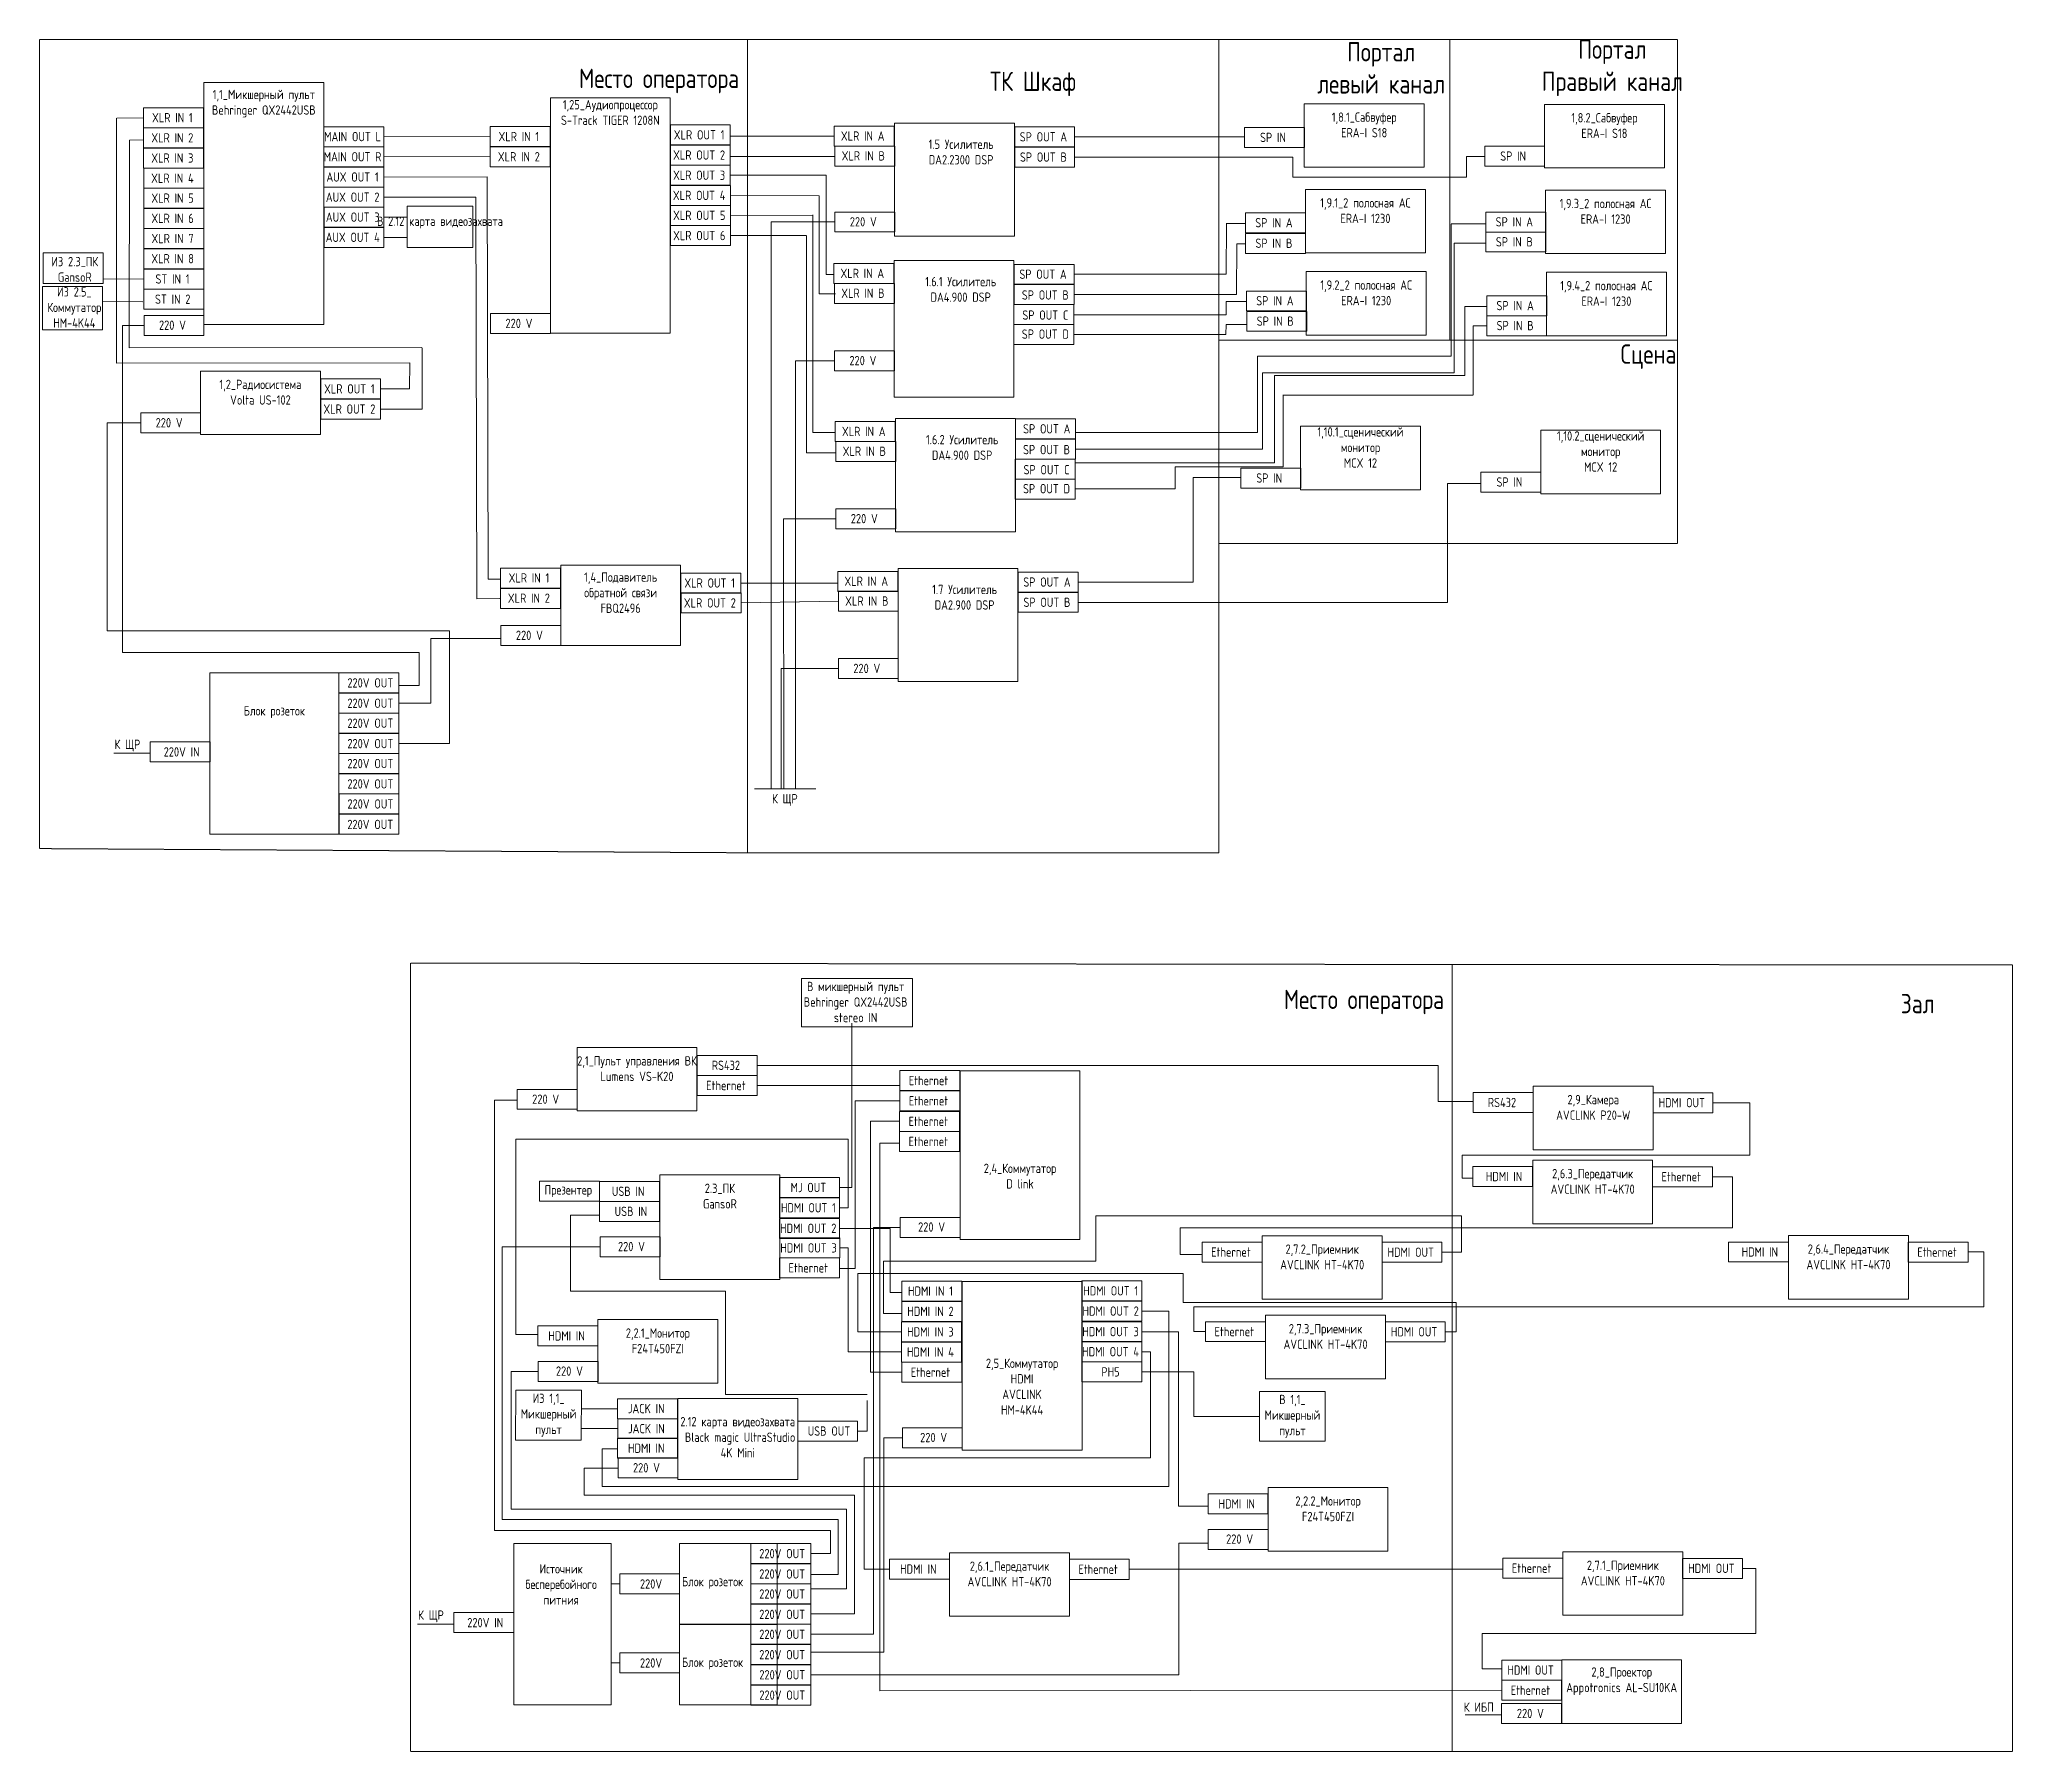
# Model space of a CAD drawing. Header units: millimetres. Extents: x -610846 to 2504857, y -1998781 to 277389.
# Drawn here: x 200629 to 247159, y 233582 to 273965 of the extents above; entities that cross this region are included whole.
import ezdxf

# ---------------------------------------------------------------- set-up
doc = ezdxf.new("R2010")
doc.units = ezdxf.units.MM
doc.linetypes.add('482 Границы районов', pattern=[5, 3, -1, 0, -1])
for name, color, linetype, lineweight in [('220 В', 7, 'Continuous', 30), ('АВТ', 7, 'Continuous', 30), ('Текст', 7, 'Continuous', 15)]:
    doc.layers.add(name, color=color, linetype=linetype, lineweight=lineweight)
doc.styles.add('GOST 2.304', font='GOST.TTF')

msp = doc.modelspace()

# ---------------------------------------------------------------- texts
at = {"layer": 'АВТ', "lineweight": 9, "char_height": 220, "attachment_point": 5, "style": 'GOST 2.304'}
for s, width, gutter_width, heights, insert in [('\\pxqc;1,1_Микшерный пульт Behringer QX2442USB', 3008.32, 375, [1124], (205920, 272451)), ('XLR IN 1', 1476.59, 469, [460], (203763, 272121)), ('\\pxqc;1,25_Аудиопроцессор S-Track TIGER 1208N', 3008.32, 375, [1124], (214091, 272243)), ('\\pxqc;1,8.1_Сабвуфер^JERA-I S18', 3008.32, 375, [1124], (231870, 271949)), ('\\pxqc;1,8.2_Сабвуфер^JERA-I S18', 3008.32, 375, [1124], (237534, 271934)), ('XLR IN 2', 1476.59, 469, [460], (203763, 271645)), ('MAIN OUT L', 1476.59, 469, [460], (208013, 271673)), ('XLR IN 1', 1476.59, 469, [460], (211934, 271675)), ('XLR OUT 1', 1476.59, 469, [460], (216185, 271715)), ('XLR IN A', 1476.59, 469, [460], (220043, 271688)), ('SP OUT A ', 1476.59, 469, [460], (224305, 271668)), ('SP IN', 1476.59, 469, [460], (229718, 271655)), ('XLR IN 3', 1476.59, 469, [460], (203763, 271169)), ('MAIN OUT R', 1476.59, 469, [460], (208013, 271197)), ('XLR IN 2', 1476.59, 469, [460], (211934, 271199)), ('XLR OUT 2', 1476.59, 469, [460], (216185, 271239)), ('XLR IN B', 1476.59, 469, [460], (220057, 271220)), ('\\pxqc;1.5 Усилитель^JDA2.2300 DSP', 3008.32, 375, [1124], (222363, 271310)), ('SP OUT B', 1476.59, 469, [460], (224305, 271191)), ('SP IN', 1476.59, 469, [460], (235382, 271214)), ('AUX OUT 1', 1476.59, 469, [460], (208013, 270721)), ('XLR OUT 3', 1476.59, 469, [460], (216185, 270763)), ('XLR IN 4', 1832.47, 469, [460], (203765, 270693)), ('AUX OUT 2', 1476.59, 469, [460], (208015, 270245)), ('XLR OUT 4', 1476.59, 469, [460], (216186, 270287)), ('XLR IN 5', 1476.59, 469, [460], (203767, 270223)), ('AUX OUT 3', 1476.59, 469, [460], (208017, 269774)), ('XLR OUT 5', 1476.59, 469, [460], (216188, 269817)), ('\\pxqc;1,9.1_2 полосная АС^JERA-I 1230', 3008.32, 375, [1124], (231899, 269927)), ('\\pxqc;1,9.3_2 полосная АС^JERA-I 1230', 3008.32, 375, [1124], (237563, 269912)), ('XLR IN 6', 1476.59, 469, [460], (203767, 269746)), ('\\pxqc;В 2.12 карта видеозахвата', 3008.32, 375, [1124], (210075, 269648)), ('XLR OUT 6', 1476.59, 469, [460], (216188, 269340)), ('220 V', 1476.59, 469, [460], (220057, 269664)), ('SP IN A', 1476.59, 469, [460], (229741, 269642)), ('SP IN A', 1476.59, 469, [460], (235411, 269663)), ('XLR IN 7', 1476.59, 469, [460], (203767, 269270)), ('AUX OUT 4', 1476.59, 469, [460], (208017, 269298)), ('SP IN B', 1476.59, 469, [460], (229741, 269159)), ('SP IN B', 1476.59, 469, [460], (235411, 269192)), ('\\pxqc;ИЗ 2.3_ПК^JGansoR', 3008.32, 375, [1124], (201462, 268542)), ('XLR IN 8', 1476.59, 469, [460], (203769, 268794)), ('XLR IN A', 1476.59, 469, [460], (220034, 268448)), ('SP OUT A ', 1476.59, 469, [460], (224296, 268428)), ('\\pxqc;ИЗ 2.5_^JКоммутатор^JHM-4K44', 3008.32, 375, [1124], (201451, 267645)), ('ST IN 1', 1476.59, 469, [460], (203767, 268316)), ('XLR IN B', 1476.59, 469, [460], (220048, 267980)), ('\\pxqc;1.6.1 Усилитель^JDA4.900 DSP', 3008.32, 375, [1124], (222354, 268070)), ('SP OUT B', 1476.59, 469, [460], (224350, 267938)), ('\\pxqc;1,9.2_2 полосная АС^JERA-I 1230', 3008.32, 375, [1124], (231917, 267989)), ('\\pxqc;1,9.4_2 полосная АС^JERA-I 1230', 3008.32, 375, [1124], (237581, 267975)), ('ST IN 2', 1476.59, 469, [460], (203771, 267839)), ('SP OUT C', 1476.59, 469, [460], (224350, 267464)), ('SP IN A', 1476.59, 469, [460], (229764, 267801)), ('SP IN A', 1476.59, 469, [460], (235430, 267687)), ('220 V', 1476.59, 469, [460], (203766, 267226)), ('220 V', 1476.59, 469, [460], (211937, 267268)), ('SP OUT D', 1476.59, 469, [460], (224350, 267015)), ('SP IN B', 1476.59, 469, [460], (229772, 267321)), ('SP IN B', 1476.59, 469, [460], (235429, 267216)), ('220 V', 1476.59, 469, [460], (220048, 266391)), ('\\pxqc;1,2_Радиосистема^JVolta US-102', 3008.32, 375, [1124], (205840, 265645)), ('XLR OUT 1', 1476.59, 469, [460], (207938, 265723)), ('XLR OUT 2', 1476.59, 469, [460], (207938, 265247)), ('220 V', 1476.59, 469, [460], (203687, 264925)), ('XLR IN A', 1476.59, 469, [460], (220068, 264720)), ('SP OUT A ', 1476.59, 469, [460], (224383, 264781)), ('\\pxqc;1,10.1_сценический ^Jмонитор ^JMCX 12', 3008.32, 375, [1124], (231782, 264342)), ('XLR IN B', 1476.59, 469, [460], (220081, 264252)), ('\\pxqc;1.6.2 Усилитель^JDA4.900 DSP', 3008.32, 375, [1124], (222387, 264342)), ('SP OUT B', 1476.59, 469, [460], (224378, 264291)), ('\\pxqc;1,10.2_сценический ^Jмонитор ^JMCX 12', 3008.32, 375, [1124], (237446, 264247)), ('SP OUT C', 1476.59, 469, [460], (224378, 263817)), ('SP OUT D', 1476.59, 469, [460], (224378, 263369)), ('SP IN', 1476.59, 469, [460], (229629, 263621)), ('SP IN', 1476.59, 469, [460], (235294, 263527)), ('220 V', 1476.59, 469, [460], (220081, 262663)), ('XLR IN 1', 1476.59, 469, [460], (212172, 261265)), ('\\pxqc;1,4_Подавитель ^Jобратной связи^JFBQ2496', 3008.32, 375, [1124], (214335, 260917)), ('XLR OUT 1', 1476.59, 469, [460], (216434, 261145)), ('XLR IN A', 1476.59, 469, [460], (220127, 261187)), ('\\pxqc;1.7 Усилитель^JDA2.900 DSP', 3008.32, 375, [1124], (222446, 260809)), ('SP OUT A ', 1476.59, 469, [460], (224388, 261166)), ('XLR IN 2', 1476.59, 469, [460], (212170, 260787)), ('XLR OUT 2', 1476.59, 469, [460], (216438, 260675)), ('XLR IN B', 1476.59, 469, [460], (220140, 260719)), ('SP OUT B', 1476.59, 469, [460], (224388, 260690)), ('220 V', 1476.59, 469, [460], (212183, 259911)), ('220 V', 1476.59, 469, [460], (220140, 259130)), ('220V OUT', 1476.59, 469, [460], (208431, 258789)), ('220V OUT', 1476.59, 469, [460], (208431, 258309)), ('\\pxqc;Блок розеток', 3008.32, 375, [1124], (206168, 258099)), ('220V OUT', 1476.59, 469, [460], (208431, 257838)), ('К ЩР', 1476.59, 469, [460], (202702, 257310)), ('220V OUT', 1476.59, 469, [460], (208431, 257357)), ('220V IN', 1476.59, 469, [460], (203981, 257161)), ('220V OUT', 1476.59, 469, [460], (208431, 256886)), ('220V OUT', 1476.59, 469, [460], (208431, 256406)), ('220V OUT', 1476.59, 469, [460], (208432, 255933)), ('К ЩР', 1476.59, 469, [460], (218207, 256027)), ('220V OUT', 1476.59, 469, [460], (208430, 255450)), ('\\pxqc;В микшерный пульт^JBehringer QX2442USB^Jstereo IN', 3008.32, 375, [1124], (219876, 251261)), ('\\pxqc;2,1_Пульт управления ВК^JLumens VS-K20', 3008.32, 375, [1124], (214720, 249690)), ('RS432', 1476.59, 469, [460], (216818, 249768)), ('Ethernet', 1476.59, 469, [460], (221594, 249409)), ('220 V', 1476.59, 469, [460], (212567, 248970)), ('Ethernet', 1476.59, 469, [460], (216818, 249292)), ('Ethernet', 1476.59, 469, [460], (221593, 248931)), ('RS432', 1476.59, 469, [460], (235119, 248891)), ('\\pxqc;2,9_Камера^JAVCLINK P20-W', 3008.32, 375, [1124], (237272, 248776)), ('HDMI OUT', 1476.59, 469, [460], (239359, 248887)), ('Ethernet', 1476.59, 469, [460], (221591, 248446)), ('Ethernet', 1476.59, 469, [460], (221591, 247972)), ('\\pxqc;2,4_Коммутатор^JD link', 3008.32, 375, [1124], (223753, 247155)), ('HDMI IN', 1476.59, 469, [460], (235167, 247145)), ('\\pxqc;2,6.3_Передатчик\\PAVCLINK HT-4K70', 3008.32, 375, [1144], (237258, 247030)), ('Ethernet', 1476.59, 469, [460], (239346, 247141)), ('Презентер', 1476.59, 469, [460], (213099, 246800)), ('USB IN', 1476.59, 469, [460], (214512, 246796)), ('\\pxqc;2.3_ПК^JGansoR', 3008.32, 375, [1124], (216675, 246684)), ('MJ OUT', 1476.59, 469, [460], (218762, 246886)), ('USB IN', 1476.59, 469, [460], (214576, 246323)), ('HDMI OUT 1', 1476.59, 469, [460], (218762, 246408)), ('HDMI OUT 2', 1476.59, 469, [460], (218759, 245924)), ('220 V', 1476.59, 469, [460], (221668, 245954)), ('220 V', 1476.59, 469, [460], (214590, 245493)), ('HDMI OUT 3', 1476.59, 469, [460], (218766, 245462)), ('Ethernet', 1476.59, 469, [460], (228727, 245364)), ('\\pxqc;2,7.2_Приемник^JAVCLINK HT-4K70', 3008.32, 375, [1124], (230880, 245249)), ('HDMI OUT', 1476.59, 469, [460], (232967, 245360)), ('HDMI IN', 1476.59, 469, [460], (241200, 245366)), ('\\pxqc,t2;2,6.4_Передатчик\\P\\ptz;AVCLINK HT-4K70', 3008.32, 375, [1124], (243291, 245251)), ('Ethernet', 1476.59, 469, [460], (245379, 245362)), ('Ethernet', 1476.59, 469, [460], (218759, 244991)), ('HDMI IN 1', 1476.59, 469, [460], (221642, 244443)), ('HDMI OUT 1', 1476.59, 469, [460], (225891, 244449)), ('HDMI IN 2', 1476.59, 469, [460], (221642, 243965)), ('HDMI OUT 2', 1476.59, 469, [460], (225890, 243971)), ('HDMI IN', 1476.59, 469, [460], (213059, 243386)), ('\\pxqc;2,2.1_Монитор^JF24T450FZI ', 3008.32, 375, [1124], (215212, 243270)), ('HDMI IN 3', 1476.59, 469, [460], (221639, 243481)), ('HDMI OUT 3', 1476.59, 469, [460], (225888, 243487)), ('Ethernet', 1476.59, 469, [460], (228806, 243488)), ('\\pxqc;2,7.3_Приемник^JAVCLINK HT-4K70', 3008.32, 375, [1124], (230959, 243372)), ('HDMI OUT', 1476.59, 469, [460], (233046, 243483)), ('HDMI IN 4', 1476.59, 469, [460], (221640, 243007)), ('HDMI OUT 4', 1476.59, 469, [460], (225888, 243013)), ('220 V', 1476.59, 469, [460], (213127, 242556)), ('Ethernet', 1476.59, 469, [460], (221641, 242529)), ('\\pxqc;2,5_Коммутатор HDMI^JAVCLINK HM-4K44', 1916.36, 375, [2978], (223801, 242190)), ('PH5', 1476.59, 469, [460], (225887, 242538)), ('\\pxqc;ИЗ 1,1_^JМикшерный ^Jпульт ', 3008.32, 375, [1124], (212635, 241517)), ('\\pxqc;В 1,1_^JМикшерный ^Jпульт ', 3008.32, 375, [1124], (230177, 241489)), ('JACK IN', 1476.59, 469, [460], (214938, 241671)), ('JACK IN', 1476.59, 469, [460], (214942, 241199)), ('\\pxqc;2.12 карта видеозахвата^J Black magic UltraStudio 4K Mini', 3008.32, 375, [1124], (217096, 240996)), ('USB OUT', 1476.59, 469, [460], (219248, 241142)), ('220 V', 1476.59, 469, [460], (221716, 240989)), ('HDMI IN', 1476.59, 469, [460], (214938, 240737)), ('220 V', 1476.59, 469, [460], (214944, 240276)), ('HDMI IN', 1476.59, 469, [460], (228864, 239424)), ('\\pxqc;2,2.2_Монитор^JF24T450FZI ', 3008.32, 375, [1124], (231017, 239309)), ('220 V', 1476.59, 469, [460], (228932, 238594)), ('220V OUT', 1476.59, 469, [460], (218144, 238250)), ('\\pxqc;Источник бесперебойного питния', 1487.81, 375, [1124], (212932, 237525)), ('220V OUT', 1476.59, 469, [460], (218144, 237770)), ('HDMI IN', 1476.59, 469, [460], (221354, 237886)), ('\\pxqc;2,6.1_Передатчик\\PAVCLINK HT-4K70', 3008.32, 375, [1124], (223507, 237771)), ('Ethernet', 1476.59, 469, [460], (225594, 237882)), ('Ethernet', 1476.59, 469, [460], (235817, 237907)), ('\\pxqc;2,7.1_Приемник^JAVCLINK HT-4K70', 3008.32, 375, [1124], (237970, 237792)), ('HDMI OUT', 1476.59, 469, [460], (240057, 237903)), ('220V ', 1476.59, 469, [460], (215052, 237534)), ('\\pxqc;Блок розеток', 2043.77, 375, [1124], (216503, 237560)), ('220V OUT', 1476.59, 469, [460], (218144, 237298)), ('К ЩР', 1476.59, 469, [460], (209861, 236771)), ('220V OUT', 1476.59, 469, [460], (218144, 236818)), ('220V IN', 1476.59, 469, [460], (211141, 236622)), ('220V OUT', 1476.59, 469, [460], (218144, 236347)), ('220V OUT', 1476.59, 469, [460], (218144, 235867)), ('220V ', 1476.59, 469, [460], (215052, 235672)), ('\\pxqc;Блок розеток', 2043.77, 375, [1124], (216503, 235658)), ('220V OUT', 1476.59, 469, [460], (218146, 235393)), ('HDMI OUT', 1476.59, 469, [460], (235794, 235503)), ('\\pxqc;2,8_Проектор^J{\\fGOST type A|b0|i0|c204|p0;Appotronics AL-SU10KA}', 3008.32, 375, [1124], (237942, 235242)), ('220V OUT', 1476.59, 469, [460], (218146, 234913)), ('Ethernet', 1476.59, 469, [460], (235790, 235028)), ('К ИБП', 1476.59, 469, [460], (234572, 234629)), ('220 V', 1476.59, 469, [460], (235789, 234480))]:
    msp.add_mtext_dynamic_manual_height_columns(s, width=width, gutter_width=gutter_width, heights=heights, dxfattribs=dict(at, insert=insert))
at = {"layer": 'Текст', "lineweight": 9, "char_height": 454, "width": 4800.72, "attachment_point": 5, "style": 'GOST 2.304'}
for s, insert in [('Портал ^Jлевый канал', (232270, 273295)), ('Портал ^JПравый канал', (237722, 273295)), ('Место оператора', (215241, 272985)), ('ТК Шкаф', (224059, 272917)), ('Сцена', (238575, 266483)), ('Место оператора', (231864, 251261)), ('Зал', (244922, 251223))]:
    msp.add_mtext(s, dxfattribs=dict(at, insert=insert))

# ---------------------------------------------------------------- linework, layer by layer
at = {"layer": '220 В', "color": 4, "lineweight": 9}
for p, q in [((202447, 266330), (202447, 272112)), ((203086, 272120), (202452, 272112)), ((202743, 266691), (202749, 271593)), ((203086, 271596), (202749, 271593)), ((208750, 271671), (211260, 271677)), ((216921, 271683), (219372, 271683)), ((208750, 271195), (211260, 271201)), ((216921, 271207), (219372, 271207)), ((208741, 270719), (211188, 270724)), ((211188, 270725), (211209, 261237)), ((216921, 270761), (219181, 270761)), ((219181, 270761), (219181, 268421)), ((208743, 270243), (210921, 270248)), ((210921, 270248), (210943, 260769)), ((216923, 270285), (219015, 270278)), ((219015, 270278), (219015, 267962)), ((208754, 269772), (209299, 269772)), ((216925, 269822), (218865, 269815)), ((218865, 269826), (218865, 264693)), ((208754, 269296), (209299, 269296)), ((216925, 269345), (218709, 269339)), ((218720, 269339), (218719, 264213)), ((219181, 269150), (219181, 269150)), ((203090, 268314), (202140, 268320)), ((219181, 268421), (219363, 268421)), ((203068, 267777), (202118, 267783)), ((219015, 267962), (219403, 267962)), ((202743, 266691), (209647, 266698)), ((209653, 265246), (209654, 266691)), ((202447, 266330), (209363, 266337)), ((209357, 265723), (209363, 266337)), ((208675, 265721), (209357, 265723)), ((208675, 265245), (209653, 265246)), ((218865, 264693), (219397, 264693)), ((218719, 264213), (219411, 264213)), ((211501, 261237), (211210, 261237)), ((217170, 261143), (219456, 261143)), ((211488, 260776), (210943, 260769)), ((217175, 260673), (219469, 260715)), ((219786, 246885), (219786, 250766)), ((219499, 246885), (219786, 246885)), ((226623, 242536), (227852, 242536)), ((227852, 242536), (227852, 241484)), ((214261, 241669), (213407, 241669)), ((214265, 241198), (213407, 241198)), ((227852, 241484), (229402, 241481))]:
    msp.add_line(p, q, dxfattribs=at)
at = {"layer": '220 В', "color": 1, "lineweight": 9}
for p, q in [((225041, 271666), (229047, 271666)), ((225041, 271189), (230188, 271189)), ((230188, 271189), (230188, 270716)), ((234281, 270716), (234281, 271202)), ((234281, 271202), (234711, 271202)), ((230188, 270716), (234281, 270716)), ((228617, 268426), (228626, 269628)), ((228617, 269628), (229076, 269624)), ((233919, 269616), (234735, 269616)), ((233919, 266496), (233919, 269611)), ((228861, 267949), (228866, 269146)), ((228866, 269144), (229070, 269144)), ((233990, 266101), (233990, 269162)), ((233990, 269162), (234735, 269162)), ((225033, 268426), (228617, 268426)), ((225033, 267949), (228861, 267949)), ((228612, 267784), (229094, 267784)), ((228612, 267784), (228612, 267470)), ((234242, 266041), (234242, 267664)), ((234242, 267664), (234757, 267664)), ((225033, 267470), (228612, 267470)), ((228612, 267244), (228604, 267004)), ((228612, 267244), (229094, 267244)), ((234437, 265585), (234437, 267208)), ((234437, 267208), (234758, 267208)), ((225025, 267004), (228604, 267004)), ((229357, 264697), (229357, 266496)), ((229357, 266496), (233919, 266496)), ((229474, 264303), (229474, 266101)), ((229474, 266101), (233990, 266101)), ((229754, 266041), (234242, 266041)), ((229755, 263976), (229755, 266041)), ((229952, 265576), (234441, 265576)), ((229960, 263887), (229960, 265576)), ((225062, 264697), (229357, 264697)), ((225062, 264303), (229474, 264303)), ((225054, 263976), (229755, 263976)), ((227410, 263367), (227410, 263887)), ((227410, 263887), (229960, 263887)), ((225066, 263367), (227410, 263367)), ((227836, 261164), (227836, 263631)), ((227836, 263631), (228958, 263631)), ((233832, 260688), (233832, 263493)), ((233832, 263493), (234623, 263493)), ((225125, 261164), (227836, 261164)), ((225125, 260688), (233832, 260688))]:
    msp.add_line(p, q, dxfattribs=at)
at = {"layer": '220 В', "lineweight": 9}
for p, q in [((219386, 269660), (217888, 269660)), ((217888, 269660), (217888, 256292)), ((203095, 267222), (202591, 267222)), ((202591, 267222), (202591, 259507)), ((219377, 266386), (218462, 266386)), ((218462, 266386), (218462, 256292)), ((203016, 264921), (202227, 264921)), ((202227, 264921), (202227, 260016)), ((219411, 262658), (218178, 262658)), ((218178, 262658), (218184, 256292)), ((202227, 260016), (210300, 260016)), ((209857, 258310), (209857, 259834)), ((209857, 259834), (211512, 259834)), ((210300, 260016), (210300, 257360)), ((202591, 259507), (209586, 259507)), ((209586, 259507), (209586, 258728)), ((209586, 258728), (209105, 258728)), ((219469, 259125), (218122, 259125)), ((218122, 259125), (218122, 256292)), ((209105, 258310), (209857, 258310)), ((210300, 257360), (209105, 257360)), ((203240, 257130), (202380, 257130)), ((217494, 256292), (218937, 256292)), ((211363, 238795), (211363, 248949)), ((211363, 248949), (211896, 248949)), ((220930, 245945), (220299, 245945)), ((220299, 245945), (220299, 236349)), ((213852, 245483), (211537, 245483)), ((211537, 245483), (211537, 239056)), ((212389, 242546), (211755, 242546)), ((211755, 242546), (211755, 239300)), ((220978, 240979), (220540, 240979)), ((220540, 240979), (220540, 235924)), ((213471, 239630), (213471, 240265)), ((213471, 240265), (214260, 240265)), ((211755, 239300), (219658, 239300)), ((219849, 239630), (213471, 239630)), ((219658, 239300), (219658, 237420)), ((219849, 236830), (219849, 239630)), ((219282, 238795), (211363, 238795)), ((211537, 239056), (219467, 239056)), ((219282, 238251), (219282, 238795)), ((219467, 239056), (219467, 237755)), ((218819, 238251), (219282, 238251)), ((227500, 235394), (227500, 238496)), ((227500, 238496), (228193, 238496)), ((214312, 237535), (214115, 237535)), ((219467, 237755), (218819, 237755)), ((219658, 237420), (218819, 237420)), ((210401, 236587), (209541, 236587)), ((218814, 236830), (219849, 236830)), ((220299, 236349), (218819, 236349)), ((220540, 235924), (218819, 235924)), ((214312, 235673), (214115, 235673)), ((218820, 235394), (227500, 235394)), ((235112, 234445), (234252, 234445))]:
    msp.add_line(p, q, dxfattribs=at)
at = {"layer": '220 В', "color": 30, "lineweight": 9}
for p, q in [((217555, 249766), (233616, 249766)), ((233616, 249766), (233616, 248918)), ((217555, 249290), (220916, 249290)), ((219865, 244979), (219865, 248934)), ((219865, 248934), (220916, 248934)), ((233616, 248918), (234442, 248918)), ((220227, 242527), (220227, 248453)), ((220227, 248453), (220913, 248453)), ((220448, 235012), (220448, 247933)), ((220448, 247933), (220914, 247933)), ((240082, 247139), (240555, 247139)), ((240555, 247139), (240555, 245934)), ((240555, 245934), (227529, 245934)), ((227529, 245934), (227529, 245309)), ((227529, 245309), (228050, 245309)), ((246484, 245365), (246115, 245365)), ((246484, 244072), (246484, 245365)), ((219496, 244979), (219865, 244979)), ((227851, 243486), (227851, 244072)), ((227851, 244072), (246484, 244072)), ((228129, 243486), (227851, 243486)), ((220964, 242527), (220227, 242527)), ((226330, 237880), (235140, 237880)), ((235112, 235026), (220448, 235012))]:
    msp.add_line(p, q, dxfattribs=at)
at = {"layer": '220 В', "color": 5, "lineweight": 9}
for p, q in [((240095, 248885), (240962, 248885)), ((240962, 248885), (240962, 247647)), ((219703, 248029), (211866, 248029)), ((211866, 248029), (211866, 243421)), ((219703, 246406), (219703, 248029)), ((240962, 247647), (234181, 247647)), ((234181, 247647), (234181, 247110)), ((234181, 247110), (234428, 247110)), ((219498, 246406), (219703, 246406)), ((234164, 246216), (225541, 246216)), ((225541, 246216), (225541, 245149)), ((234164, 245358), (234164, 246216)), ((219495, 245922), (220688, 245922)), ((220688, 245922), (220688, 244407)), ((219502, 245460), (219697, 245460)), ((219697, 245460), (219697, 243009)), ((233704, 245358), (234164, 245358)), ((227602, 244861), (219930, 244861)), ((219930, 244861), (219930, 243479)), ((225541, 245149), (220532, 245149)), ((220532, 245149), (220532, 243915)), ((227602, 244175), (227602, 244861)), ((220688, 244407), (220965, 244407)), ((220532, 243915), (220964, 243915)), ((226627, 243969), (227266, 243969)), ((227266, 243969), (227266, 239833)), ((234035, 244175), (227602, 244175)), ((234035, 243481), (234035, 244175)), ((211866, 243421), (212382, 243421)), ((219930, 243479), (220962, 243479)), ((226624, 243485), (227488, 243485)), ((227488, 243485), (227488, 239369)), ((233783, 243481), (234035, 243481)), ((219697, 243009), (220962, 243009)), ((226625, 243011), (226832, 243011)), ((226832, 243011), (226832, 240508)), ((213898, 239833), (213898, 240721)), ((213898, 240721), (214261, 240721)), ((226832, 240508), (220077, 240508)), ((220077, 240508), (220077, 237886)), ((227266, 239833), (213898, 239833)), ((227488, 239369), (228187, 239369)), ((220077, 237886), (220677, 237886)), ((240794, 237901), (241108, 237901)), ((241108, 237901), (241108, 236368)), ((241108, 236368), (234650, 236368)), ((234650, 236368), (234650, 235533)), ((234650, 235533), (235117, 235533))]:
    msp.add_line(p, q, dxfattribs=at)
at = {"layer": '220 В', "color": 6, "lineweight": 9}
for p, q in [((213152, 244441), (213152, 246234)), ((213152, 246234), (213838, 246234)), ((216808, 244441), (213152, 244441)), ((216808, 242007), (216808, 244441)), ((220150, 242007), (216808, 242007)), ((220150, 241142), (220150, 241859)), ((219924, 241142), (220150, 241142))]:
    msp.add_line(p, q, dxfattribs=at)
at = {"layer": 'АВТ', "lineweight": 9}
for points in [[(207334, 272951), (204506, 272951), (204506, 267243), (207334, 267243)], [(204500, 272355), (203086, 272355), (203086, 271884), (204500, 271884)], [(215505, 272590), (212677, 272590), (212677, 267035), (215505, 267035)], [(233284, 272449), (230456, 272449), (230456, 270952), (233284, 270952)], [(238948, 272434), (236120, 272434), (236120, 270937), (238948, 270937)], [(204500, 271879), (203086, 271879), (203086, 271408), (204500, 271408)], [(208750, 271907), (207336, 271907), (207336, 271436), (208750, 271436)], [(212671, 271909), (211257, 271909), (211257, 271438), (212671, 271438)], [(216921, 271949), (215507, 271949), (215507, 271478), (216921, 271478)], [(220786, 271919), (219372, 271919), (219372, 271448), (220786, 271448)], [(223620, 271990), (220792, 271990), (220792, 269322), (223620, 269322)], [(225041, 271901), (223628, 271901), (223628, 271430), (225041, 271430)], [(230461, 271886), (229047, 271886), (229047, 271414), (230461, 271414)], [(204500, 271403), (203086, 271403), (203086, 270931), (204500, 270931)], [(208750, 271431), (207336, 271431), (207336, 270960), (208750, 270960)], [(212671, 271433), (211257, 271433), (211257, 270961), (212671, 270961)], [(216921, 271473), (215507, 271473), (215507, 271002), (216921, 271002)], [(220800, 271452), (219386, 271452), (219386, 270980), (220800, 270980)], [(225041, 271425), (223628, 271425), (223628, 270954), (225041, 270954)], [(236124, 271446), (234711, 271446), (234711, 270974), (236124, 270974)], [(204502, 270927), (203088, 270927), (203088, 270455), (204502, 270455)], [(208750, 270955), (207336, 270955), (207336, 270483), (208750, 270483)], [(216921, 270997), (215507, 270997), (215507, 270525), (216921, 270525)], [(204504, 270456), (203090, 270456), (203090, 269985), (204504, 269985)], [(208752, 270478), (207338, 270478), (207338, 270007), (208752, 270007)], [(216923, 270520), (215509, 270520), (215509, 270049), (216923, 270049)], [(233313, 270427), (230485, 270427), (230485, 268929), (233313, 268929)], [(238977, 270412), (236149, 270412), (236149, 268915), (238977, 268915)], [(204504, 269980), (203090, 269980), (203090, 269509), (204504, 269509)], [(208754, 270008), (207340, 270008), (207340, 269537), (208754, 269537)], [(210846, 270036), (209299, 270036), (209299, 269061), (210846, 269061)], [(216925, 270050), (215511, 270050), (215511, 269579), (216925, 269579)], [(220800, 269895), (219386, 269895), (219386, 269424), (220800, 269424)], [(236154, 269894), (234740, 269894), (234740, 269423), (236154, 269423)], [(204504, 269504), (203090, 269504), (203090, 269032), (204504, 269032)], [(208754, 269532), (207340, 269532), (207340, 269061), (208754, 269061)], [(216925, 269574), (215511, 269574), (215511, 269103), (216925, 269103)], [(230484, 269873), (229070, 269873), (229070, 269401), (230484, 269401)], [(236154, 269423), (234740, 269423), (234740, 268952), (236154, 268952)], [(204506, 269028), (203092, 269028), (203092, 268556), (204506, 268556)], [(230484, 269390), (229070, 269390), (229070, 268919), (230484, 268919)], [(202129, 268930), (200715, 268930), (200715, 268212), (202129, 268212)], [(204504, 268549), (203090, 268549), (203090, 268078), (204504, 268078)], [(220777, 268679), (219363, 268679), (219363, 268208), (220777, 268208)], [(223611, 268750), (220784, 268750), (220784, 265531), (223611, 265531)], [(225033, 268661), (223619, 268661), (223619, 268190), (225033, 268190)], [(233331, 268489), (230503, 268489), (230503, 266992), (233331, 266992)], [(202118, 268136), (200704, 268136), (200704, 267119), (202118, 267119)], [(204508, 268073), (203094, 268073), (203094, 267602), (204508, 267602)], [(220791, 268212), (219377, 268212), (219377, 267740), (220791, 267740)], [(225033, 268185), (223619, 268185), (223619, 267714), (225033, 267714)], [(230507, 268032), (229093, 268032), (229093, 267561), (230507, 267561)], [(238995, 268475), (236167, 268475), (236167, 266977), (238995, 266977)], [(225025, 267711), (223611, 267711), (223611, 267240), (225025, 267240)], [(230515, 267552), (229101, 267552), (229101, 267081), (230515, 267081)], [(236173, 267918), (234759, 267918), (234759, 267447), (236173, 267447)], [(204509, 267457), (203095, 267457), (203095, 266986), (204509, 266986)], [(212680, 267500), (211266, 267500), (211266, 267028), (212680, 267028)], [(225025, 267239), (223611, 267239), (223611, 266768), (225025, 266768)], [(236172, 267447), (234758, 267447), (234758, 266976), (236172, 266976)], [(220791, 266622), (219377, 266622), (219377, 266151), (220791, 266151)], [(207254, 266145), (204426, 266145), (204426, 264648), (207254, 264648)], [(208675, 265957), (207261, 265957), (207261, 265485), (208675, 265485)], [(208675, 265480), (207261, 265480), (207261, 265009), (208675, 265009)], [(204430, 265156), (203016, 265156), (203016, 264685), (204430, 264685)], [(220811, 264951), (219397, 264951), (219397, 264479), (220811, 264479)], [(223645, 265022), (220817, 265022), (220817, 262354), (223645, 262354)], [(225062, 265015), (223648, 265015), (223648, 264543), (225062, 264543)], [(233196, 264842), (230368, 264842), (230368, 263344), (233196, 263344)], [(220824, 264483), (219411, 264483), (219411, 264012), (220824, 264012)], [(225062, 264539), (223648, 264539), (223648, 264067), (225062, 264067)], [(238860, 264747), (236032, 264747), (236032, 263250), (238860, 263250)], [(225054, 264065), (223640, 264065), (223640, 263593), (225054, 263593)], [(230372, 263853), (228958, 263853), (228958, 263381), (230372, 263381)], [(225054, 263593), (223640, 263593), (223640, 263121), (225054, 263121)], [(236036, 263759), (234623, 263759), (234623, 263287), (236036, 263287)], [(220824, 262894), (219411, 262894), (219411, 262423), (220824, 262423)], [(215749, 261567), (212921, 261567), (212921, 259670), (215749, 259670)], [(212915, 261497), (211501, 261497), (211501, 261025), (212915, 261025)], [(217170, 261379), (215756, 261379), (215756, 260907), (217170, 260907)], [(220869, 261418), (219456, 261418), (219456, 260947), (220869, 260947)], [(223704, 261489), (220876, 261489), (220876, 258821), (223704, 258821)], [(225125, 261400), (223711, 261400), (223711, 260929), (225125, 260929)], [(212913, 261018), (211499, 261018), (211499, 260547), (212913, 260547)], [(217175, 260909), (215761, 260909), (215761, 260437), (217175, 260437)], [(220883, 260950), (219469, 260950), (219469, 260479), (220883, 260479)], [(225125, 260924), (223711, 260924), (223711, 260453), (225125, 260453)], [(212926, 260142), (211512, 260142), (211512, 259671), (212926, 259671)], [(220883, 259361), (219469, 259361), (219469, 258890), (220883, 258890)], [(207691, 259025), (204645, 259025), (204645, 255217), (207691, 255217)], [(209105, 259026), (207691, 259026), (207691, 258554), (209105, 258554)], [(209105, 258545), (207691, 258545), (207691, 258074), (209105, 258074)], [(209105, 258074), (207691, 258074), (207691, 257603), (209105, 257603)], [(204655, 257398), (203242, 257398), (203242, 256926), (204655, 256926)], [(209105, 257594), (207691, 257594), (207691, 257122), (209105, 257122)], [(209105, 257123), (207691, 257123), (207691, 256651), (209105, 256651)], [(209105, 256642), (207691, 256642), (207691, 256171), (209105, 256171)], [(209107, 256169), (207693, 256169), (207693, 255698), (209107, 255698)], [(209107, 255689), (207693, 255689), (207693, 255217), (209107, 255217)], [(221218, 251812), (218596, 251812), (218596, 250674), (221218, 250674)], [(216134, 250190), (213306, 250190), (213306, 248693), (216134, 248693)], [(217555, 250002), (216141, 250002), (216141, 249530), (217555, 249530)], [(217555, 249525), (216141, 249525), (216141, 249054), (217555, 249054)], [(222330, 249642), (220916, 249642), (220916, 249171), (222330, 249171)], [(225167, 249637), (222339, 249637), (222339, 245660), (225167, 245660)], [(213310, 249201), (211896, 249201), (211896, 248730), (213310, 248730)], [(222330, 249164), (220916, 249164), (220916, 248693), (222330, 248693)], [(235856, 249125), (234442, 249125), (234442, 248653), (235856, 248653)], [(238686, 249276), (235858, 249276), (235858, 247778), (238686, 247778)], [(240095, 249120), (238681, 249120), (238681, 248649), (240095, 248649)], [(222327, 248680), (220913, 248680), (220913, 248209), (222327, 248209)], [(222328, 248206), (220914, 248206), (220914, 247735), (222328, 247735)], [(218089, 247184), (215261, 247184), (215261, 244713), (218089, 244713)], [(219499, 247120), (218085, 247120), (218085, 246649), (219499, 246649)], [(235842, 247379), (234428, 247379), (234428, 246908), (235842, 246908)], [(238672, 247530), (235845, 247530), (235845, 246033), (238672, 246033)], [(240082, 247375), (238668, 247375), (238668, 246903), (240082, 246903)], [(213835, 247034), (212421, 247034), (212421, 246562), (213835, 246562)], [(215249, 247030), (213835, 247030), (213835, 246558), (215249, 246558)], [(219498, 246642), (218084, 246642), (218084, 246171), (219498, 246171)], [(215252, 246558), (213838, 246558), (213838, 246087), (215252, 246087)], [(219495, 246158), (218082, 246158), (218082, 245687), (219495, 245687)], [(222343, 246180), (220930, 246180), (220930, 245709), (222343, 245709)], [(215265, 245719), (213852, 245719), (213852, 245248), (215265, 245248)], [(219502, 245696), (218089, 245696), (218089, 245225), (219502, 245225)], [(232294, 245749), (229466, 245749), (229466, 244252), (232294, 244252)], [(244705, 245751), (241878, 245751), (241878, 244254), (244705, 244254)], [(219496, 245225), (218082, 245225), (218082, 244753), (219496, 244753)], [(229464, 245598), (228050, 245598), (228050, 245127), (229464, 245127)], [(233704, 245594), (232290, 245594), (232290, 245122), (233704, 245122)], [(241875, 245600), (240461, 245600), (240461, 245129), (241875, 245129)], [(246115, 245596), (244701, 245596), (244701, 245125), (246115, 245125)], [(222379, 244677), (220965, 244677), (220965, 244206), (222379, 244206)], [(225215, 244672), (222387, 244672), (222387, 240694), (225215, 240694)], [(226627, 244683), (225213, 244683), (225213, 244212), (226627, 244212)], [(222378, 244199), (220964, 244199), (220964, 243727), (222378, 243727)], [(226627, 244205), (225213, 244205), (225213, 243734), (226627, 243734)], [(232373, 243872), (229545, 243872), (229545, 242375), (232373, 242375)], [(213796, 243620), (212382, 243620), (212382, 243148), (213796, 243148)], [(216626, 243770), (213798, 243770), (213798, 242273), (216626, 242273)], [(222376, 243715), (220962, 243715), (220962, 243243), (222376, 243243)], [(226624, 243721), (225210, 243721), (225210, 243250), (226624, 243250)], [(229543, 243721), (228129, 243721), (228129, 243250), (229543, 243250)], [(233783, 243717), (232369, 243717), (232369, 243246), (233783, 243246)], [(222376, 243240), (220962, 243240), (220962, 242769), (222376, 242769)], [(226625, 243247), (225211, 243247), (225211, 242775), (226625, 242775)], [(213803, 242782), (212389, 242782), (212389, 242310), (213803, 242310)], [(222378, 242763), (220964, 242763), (220964, 242291), (222378, 242291)], [(226623, 242772), (225209, 242772), (225209, 242300), (226623, 242300)], [(213409, 242103), (211862, 242103), (211859, 240929), (213407, 240929)], [(230950, 242075), (229403, 242075), (229401, 240901), (230948, 240901)], [(215675, 241905), (214261, 241905), (214261, 241433), (215675, 241433)], [(218510, 241910), (215682, 241910), (215682, 239998), (218510, 239998)], [(215679, 241433), (214265, 241433), (214265, 240962), (215679, 240962)], [(219924, 241377), (218510, 241377), (218510, 240906), (219924, 240906)], [(222392, 241215), (220978, 241215), (220978, 240743), (222392, 240743)], [(215675, 240971), (214261, 240971), (214261, 240500), (215675, 240500)], [(215687, 240507), (214273, 240507), (214273, 240036), (215687, 240036)], [(229601, 239658), (228187, 239658), (228187, 239186), (229601, 239186)], [(232430, 239809), (229603, 239809), (229603, 238311), (232430, 238311)], [(229607, 238820), (228193, 238820), (228193, 238349), (229607, 238349)], [(214115, 238486), (211815, 238486), (211815, 234680), (214115, 234680)], [(218027, 238486), (215726, 238486), (215726, 236583), (218027, 236583)], [(218819, 238487), (217405, 238487), (217405, 238015), (218819, 238015)], [(224921, 238271), (222093, 238271), (222093, 236774), (224921, 236774)], [(239384, 238292), (236556, 238292), (236556, 236795), (239384, 236795)], [(215726, 237770), (214312, 237770), (214312, 237299), (215726, 237299)], [(218819, 238006), (217405, 238006), (217405, 237535), (218819, 237535)], [(222091, 238120), (220677, 238120), (220677, 237649), (222091, 237649)], [(226330, 238116), (224917, 238116), (224917, 237644), (226330, 237644)], [(236554, 238141), (235140, 238141), (235140, 237670), (236554, 237670)], [(240794, 238137), (239380, 238137), (239380, 237665), (240794, 237665)], [(218819, 237535), (217405, 237535), (217405, 237064), (218819, 237064)], [(211815, 236859), (210401, 236859), (210401, 236387), (211815, 236387)], [(218819, 237055), (217405, 237055), (217405, 236583), (218819, 236583)], [(218027, 236582), (215726, 236582), (215726, 234680), (218027, 234680)], [(218819, 236583), (217405, 236583), (217405, 236112), (218819, 236112)], [(218819, 236103), (217405, 236103), (217405, 235632), (218819, 235632)], [(215726, 235909), (214312, 235909), (214312, 235437), (215726, 235437)], [(218820, 235630), (217406, 235630), (217406, 235159), (218820, 235159)], [(236530, 235736), (235117, 235736), (235117, 235265), (236530, 235265)], [(239356, 235742), (236528, 235742), (236528, 234244), (239356, 234244)], [(218820, 235150), (217406, 235150), (217406, 234678), (218820, 234678)], [(236526, 235262), (235112, 235262), (235112, 234790), (236526, 234790)], [(236525, 234713), (235111, 234713), (235111, 234242), (236525, 234242)]]:
    msp.add_lwpolyline(points, close=True, dxfattribs=at)
at = {"layer": 'Текст', "color": 141, "linetype": '482 Границы районов', "lineweight": 9}
for points in [[(200629, 273961), (217325, 273961), (217325, 254781), (200629, 254880)], [(217325, 273961), (228445, 273961), (228445, 254781), (217325, 254781)], [(228445, 273961), (233891, 273961), (233891, 266874), (228445, 266874)], [(233891, 273961), (239257, 273961), (239257, 266874), (233891, 266874)], [(228445, 266874), (239257, 266874), (239257, 262078), (228445, 262078)], [(209380, 252179), (233948, 252146), (233948, 233582), (209380, 233582)], [(233948, 252146), (247159, 252138), (247159, 233582), (233948, 233582)]]:
    msp.add_lwpolyline(points, close=True, dxfattribs=at)

msp.set_redraw_order([(e.dxf.handle, doc.entitydb.next_handle()) for e in msp.query("TEXT MTEXT ATTDEF DIMENSION ARC_DIMENSION")])  # texts and dimensions are drawn at this point

doc.saveas('drawing.dxf')
